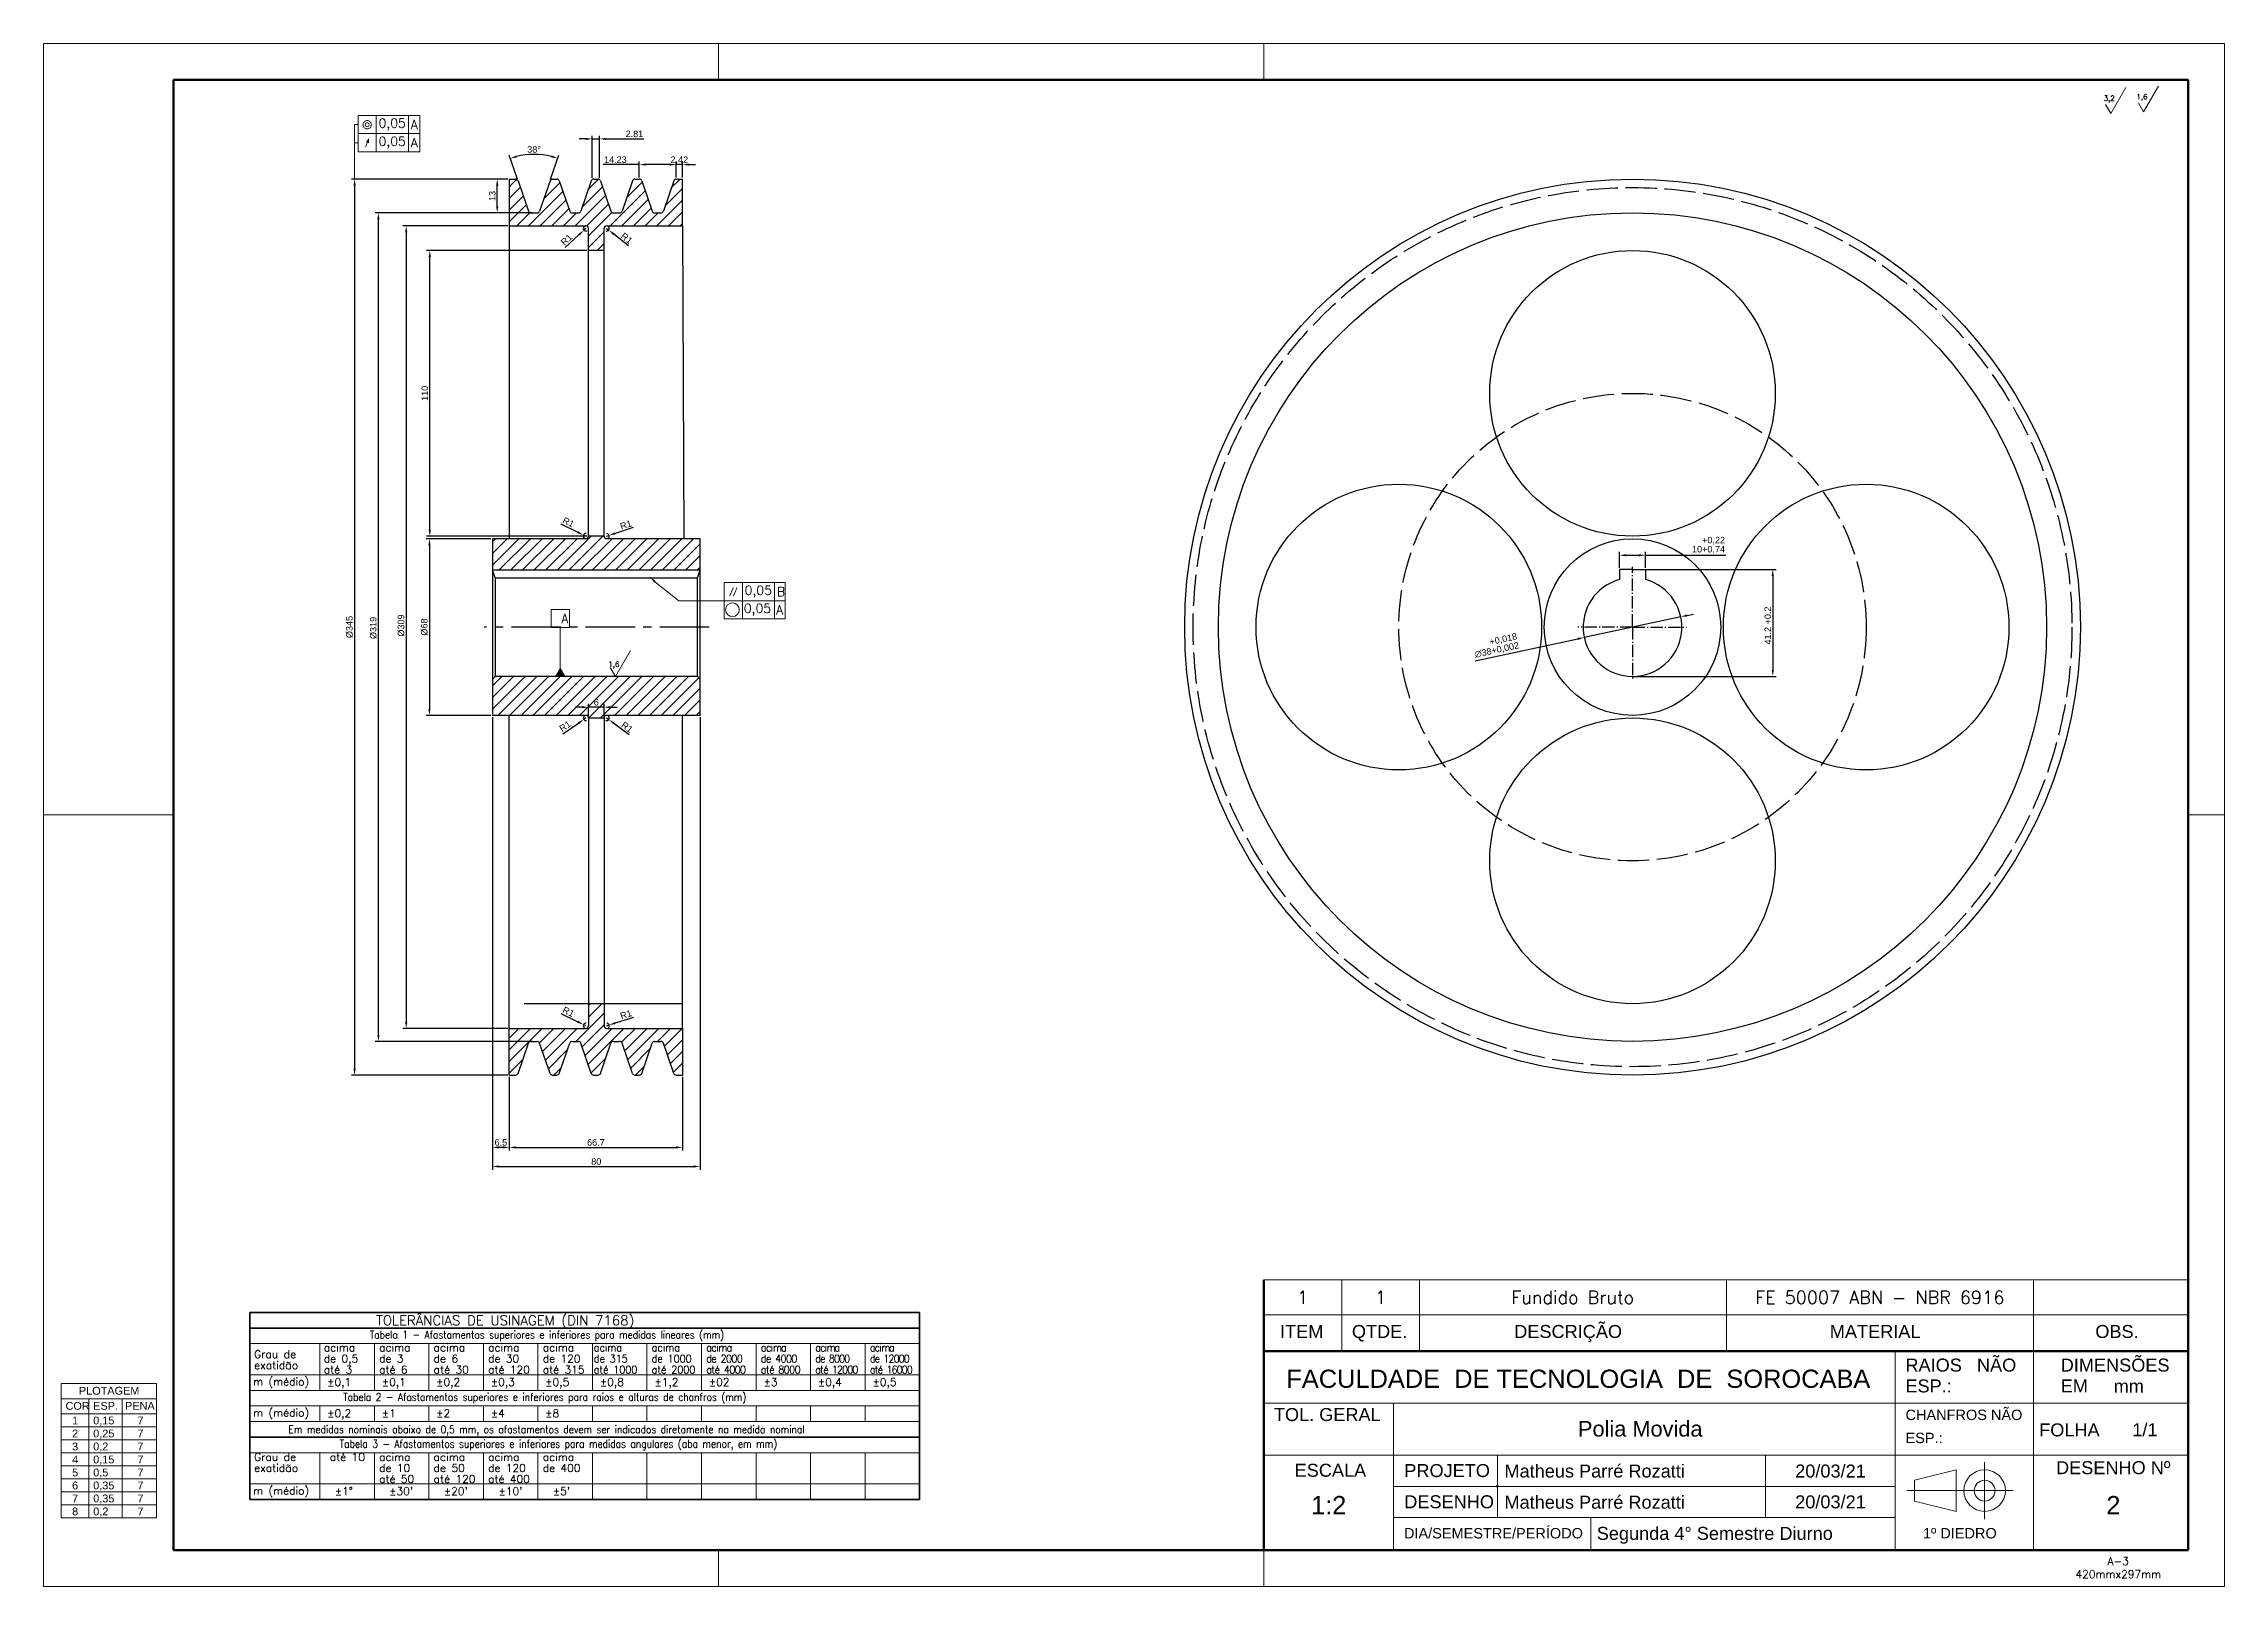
# Model space of a CAD drawing. Header units: millimetres. Extents: x 3548 to 4388, y 2422 to 3016.
import ezdxf
from ezdxf.enums import TextEntityAlignment as Align

# ---------------------------------------------------------------- set-up
doc = ezdxf.new("R2010")
doc.units = ezdxf.units.MM
for name, pattern in [('ACAD_ISO02W100', [15, 12, -3]), ('AM_DIN_G_W050x2', [6.875, 4.75, -0.875, 0.375, -0.875]), ('CENTER2', [28.575, 19.05, -3.175, 3.175, -3.175]), ('DASHDOT', [25.4, 12.7, -6.35, 0, -6.35]), ('PHANTOM2', [1.25, 0.625, -0.125, 0.125, -0.125, 0.125, -0.125])]:
    doc.linetypes.add(name, pattern=pattern)
for name, color, linetype, lineweight in [('CENTRO', 1, 'CENTER2', 15), ('CONTORNO', 7, 'Continuous', 35), ('FANTASMA', 4, 'PHANTOM2', 15), ('FINA', 4, 'Continuous', 15), ('FORMATO-FINA', 8, 'Continuous', 20), ('FORMATO-GROSSA', 5, 'Continuous', 50), ('TEXTO', 2, 'Continuous', 25)]:
    doc.layers.add(name, color=color, linetype=linetype, lineweight=lineweight)
doc.layers.add('INVISÍVEL', color=7, linetype='Continuous', lineweight=20, plot=False)
doc.layers.add('Tracejada', color=7, linetype='ACAD_ISO02W100')
doc.styles.add('ACDINGDT', font='amgdt.shx')
doc.styles.add('ARIAL', font='arial.ttf')
doc.styles.add('Equipar', font='romans.shx')
doc.styles.add('ROMANS', font='romans.shx')
doc.styles.get("Standard").update_dxf_attribs({"font": 'arial.ttf'})
doc.dimstyles.new('ISO-25', dxfattribs={"dimtxt": 2.5, "dimasz": 2.5, "dimexe": 1.25, "dimexo": 0.625, "dimtad": 1, "dimtxsty": 'Standard', "dimcen": 2.5, "dimadec": 0, "dimazin": 0, "dimtfac": 1, "dimtmove": 0, "dimatfit": 3, "dimfxl": 1, "dimarcsym": 0})

msp = doc.modelspace()

# ---------------------------------------------------------------- texts
at = {"layer": 'FINA', "char_height": 3.5, "attachment_point": 5, "style": 'ACDINGDT'}
for s, insert in [('r', (3672.199, 2984.679)), ('h', (3672.199, 2977.679)), ('f', (3813.234, 2804.831))]:
    msp.add_mtext(s, dxfattribs=dict(at, insert=insert))
at = {"layer": 'TEXTO', "style": 'ROMANS'}
for s, insert, char_height, attachment_point in [('3,2', (4345.344, 2993.184), 2, 9), ('1,6', (4357.969, 2993.772), 2, 9), ('0,05', (3676.574, 2984.679), 3.5, 4), ('A', (3688.991, 2984.679), 3.5, 4), ('0,05', (3676.574, 2977.679), 3.5, 4), ('A', (3688.991, 2977.679), 3.5, 4), ('0,05', (3817.609, 2804.831), 3.5, 4), ('B', (3830.025, 2804.831), 3.5, 4), ('0,05', (3817.275, 2797.831), 3.5, 4), ('A', (3829.692, 2797.831), 3.5, 4), ('\\pxqc;A', (3746.577, 2794.465), 3.5, 4), ('1,6', (3769.348, 2775.258), 2, 9)]:
    msp.add_mtext(s, dxfattribs=dict(at, insert=insert, char_height=char_height, attachment_point=attachment_point))

# ---------------------------------------------------------------- blocks, each defined once
blk = doc.blocks.new('PLOTAGEM')
at = {"layer": 'INVISÍVEL', "color": 7}
for p, q in [((0, 0), (18.35, 0)), ((0, -25.82), (0, 0)), ((0, -2.91), (18.35, -2.91)), ((5.32, -25.82), (5.32, -2.91)), ((11.8, -2.91), (11.8, -25.82)), ((18.35, -25.82), (18.35, 0)), ((0, -5.82), (18.35, -5.82)), ((0, -8.32), (18.35, -8.32)), ((0, -10.82), (18.35, -10.82)), ((0, -13.32), (18.35, -13.32)), ((0, -15.82), (18.35, -15.82)), ((0, -18.32), (18.35, -18.32)), ((0, -20.82), (18.35, -20.82)), ((0, -23.32), (18.35, -23.32)), ((0, -25.82), (18.35, -25.82))]:
    blk.add_line(p, q, dxfattribs=at)
at = {"layer": 'FORMATO-GROSSA', "color": 8}
blk.add_text('8', height=1.5, dxfattribs=at).set_placement((2.13, -25.35))
at = {"layer": 'INVISÍVEL', "color": 7}
for s, p in [('COR', (0.86, -5.03)), ('PLOTAGEM', (3.44, -2.12)), ('ESP.', (6.19, -5.03)), ('PENA', (12.33, -5.03)), ('0,15', (6.19, -7.85)), ('7', (14.7, -7.85)), ('0,25', (6.19, -10.35)), ('0,2', (6.19, -12.85)), ('7', (14.7, -10.35)), ('7', (14.7, -12.85)), ('0,15', (6.19, -15.35)), ('0,5', (6.19, -17.85)), ('7', (14.7, -15.35)), ('7', (14.7, -17.85)), ('0,35', (6.19, -20.35)), ('7', (14.7, -20.35)), ('7', (2.13, -22.85)), ('0,35', (6.19, -22.85)), ('0,2', (6.19, -25.35)), ('7', (14.7, -22.85)), ('7', (14.7, -25.35))]:
    blk.add_text(s, height=1.5, dxfattribs=at).set_placement(p)
at = {"layer": 'INVISÍVEL', "color": 1}
blk.add_text('1', height=1.5, dxfattribs=at).set_placement((2.13, -7.85))
at = {"layer": 'INVISÍVEL', "color": 3}
blk.add_text('3', height=1.5, dxfattribs=at).set_placement((2.13, -12.85))
at = {"layer": 'INVISÍVEL', "color": 2}
blk.add_text('2', height=1.5, dxfattribs=at).set_placement((2.13, -10.35))
at = {"layer": 'INVISÍVEL', "color": 4}
blk.add_text('4', height=1.5, dxfattribs=at).set_placement((2.13, -15.35))
at = {"layer": 'INVISÍVEL', "color": 5}
blk.add_text('5', height=1.5, dxfattribs=at).set_placement((2.13, -17.85))
at = {"layer": 'INVISÍVEL', "color": 6}
blk.add_text('6', height=1.5, dxfattribs=at).set_placement((2.13, -20.35))
blk = doc.blocks.new('fatec_A3')
at = {"layer": 'FORMATO-FINA'}
for p, q in [((420, 297), (0, 297)), ((0, 297), (0, 0)), ((130, 297), (130, 290)), ((235, 297), (235, 290)), ((420, 0), (420, 297)), ((25, 148.5), (0, 148.5)), ((413, 148.5), (420, 148.5)), ((130, 7), (130, 0)), ((235, 7), (235, 0)), ((0, 0), (420, 0))]:
    blk.add_line(p, q, dxfattribs=at)
at = {"layer": 'FORMATO-GROSSA'}
for p, q in [((25, 290), (25, 7)), ((413, 290), (25, 290)), ((413, 7), (413, 290)), ((25, 7), (413, 7))]:
    blk.add_line(p, q, dxfattribs=at)
at = {"layer": 'INVISÍVEL'}
blk.add_blockref('PLOTAGEM', (3.36, 39.03), dxfattribs=at)
at = {"layer": 'TEXTO', "insert": (399.57, 5.6), "char_height": 1.5, "width": 20.46, "attachment_point": 2}
blk.add_mtext('\\pxqc;{\\Fromans|c0;A-3\\P420mmx297mm}', dxfattribs=at)
blk = doc.blocks.new('TÍTULO')
at = {"layer": 'CENTRO', "linetype": 'DASHDOT', "ltscale": 2}
for p, q in [((-39.17, 16.93), (-39.17, 5.93)), ((-54.17, 11.43), (-33.67, 11.43))]:
    blk.add_line(p, q, dxfattribs=at)
at = {"layer": 'FINA'}
for p, q in [((-52.67, 13.43), (-44.67, 15.43)), ((-52.67, 9.43), (-52.67, 13.43)), ((-44.67, 7.43), (-44.67, 15.43)), ((-52.67, 9.43), (-44.67, 7.43))]:
    blk.add_line(p, q, dxfattribs=at)
for radius in [4, 2]:
    blk.add_circle((-39.17, 11.43), radius, dxfattribs=at)
at = {"layer": 'FORMATO-FINA'}
for p, q in [((-178, 45.25), (0, 45.25)), ((-163, 38.25), (-163, 45.25)), ((-148, 38.25), (-148, 45.25)), ((-88.88, 38.25), (-88.88, 45.25)), ((-29.75, 0.25), (-29.75, 45.25)), ((-56.38, 0.25), (-56.38, 38.25)), ((-178, 28.25), (0, 28.25)), ((-153, 0.25), (-153, 28.25)), ((-178, 18.25), (0, 18.25)), ((-133, 6.25), (-133, 18.25)), ((-81.38, 6.25), (-81.38, 18.25)), ((-153, 12.25), (-56.38, 12.25)), ((-153, 6.25), (-56.38, 6.25)), ((-115.03, 0.25), (-115.03, 6.25))]:
    blk.add_line(p, q, dxfattribs=at)
at = {"layer": 'FORMATO-GROSSA'}
for p, q in [((-178, 0), (-178, 45.25)), ((0, 45.25), (0, 0)), ((-178, 38.25), (0, 38.25)), ((-178, 0), (0, 0))]:
    blk.add_line(p, q, dxfattribs=at)
blk.add_point((-133, 12.25), dxfattribs=at)
at = {"layer": 'TEXTO', "style": 'ARIAL'}
for s, p in [('ITEM', (-170.7, 40.82)), ('QTDE.', (-155.7, 40.82)), ('DESCRIÇÃO', (-119.39, 40.82)), ('MATERIAL', (-60.26, 40.82)), ('OBS.', (-13.68, 40.82))]:
    blk.add_text(s, height=2.5, dxfattribs=at).set_placement(p, align=Align.CENTER)
for s, height, p in [('FACULDADE  DE TECNOLOGIA  DE  SOROCABA', 3.5, (-173.66, 31.22)), ('RAIOS   NÃO', 2.5, (-54.43, 34.35)), ('DIMENSÕES', 2.5, (-24.52, 34.35)), ('ESP.:', 2.5, (-54.43, 30.33)), ('EM', 2.5, (-24.52, 30.33)), ('TOL. GERAL', 2.5, (-176.06, 24.83)), ('CHANFROS NÃO', 2, (-54.41, 25.02)), ('ESP.:', 2, (-54.41, 20.58)), ('FOLHA', 2.5, (-28.67, 21.87)), ('DESENHO Nº', 2.5, (-25.42, 14.6)), ('ESCALA', 2.5, (-172.06, 14.1)), ('PROJETO', 2.5, (-150.94, 14.04)), ('DESENHO', 2.5, (-150.94, 8.04)), ('DIA/SEMESTRE/PERÍODO', 2, (-151, 2.23)), ('1º DIEDRO', 2, (-51.06, 2.23))]:
    blk.add_text(s, height=height, dxfattribs=at).set_placement(p)
for tag, height, p in [('R', 2.5, (-39.68, 30.3)), ('X', 2.5, (-11.4, 30.3)), ('TÍTULO', 3, (-105.5, 21.84)), ('TOLERÂNCIA', 2.5, (-165.82, 20.11)), ('CH', 2.5, (-39.68, 20.47)), ('X/X', 2.5, (-8.3, 21.92)), ('XX/XX/XX', 2.5, (-68.86, 13.95)), ('X:X', 3.5, (-165.5, 6.89)), ('XX/XX/XX', 2.5, (-68.86, 8.02)), ('X', 3.5, (-14.38, 6.89))]:
    blk.add_attdef(tag, text='', height=height, dxfattribs=at).set_placement(p, align=Align.CENTER)
for tag, p in [('NOME', (-131.65, 13.95)), ('NOME', (-131.65, 7.95)), ('DIA/SEM/PERÍODO', (-113.87, 1.95))]:
    blk.add_attdef(tag, p, '', height=2.5, dxfattribs=at)
blk = doc.blocks.new('LISTA_MATERIAIS')
at = {"layer": 'FORMATO-FINA'}
for p, q in [((-178, 6.75), (0, 6.75)), ((-163, 0), (-163, 6.75)), ((-148, 0), (-148, 6.75)), ((-88.875, 0), (-88.875, 6.75)), ((-29.75, 0), (-29.75, 6.75))]:
    blk.add_line(p, q, dxfattribs=at)
at = {"layer": 'FORMATO-GROSSA'}
blk.add_line((-178, 0), (-178, 6.75), dxfattribs=at)
at = {"layer": 'TEXTO', "style": 'Equipar'}
for tag, p in [('ITEM', (-170.5, 3.375)), ('QTD', (-155.5, 3.375)), ('DESCRIÇÃO', (-118.5, 3.375)), ('MATERIAL', (-59.375, 3.375)), ('OBSERVAÇÕES', (-15, 3.375))]:
    blk.add_attdef(tag, text='', height=2.5, dxfattribs=at).set_placement(p, align=Align.MIDDLE_CENTER)
blk = doc.blocks.new('*U29')
at = {"color": 0, "linetype": 'CENTER2', "transparency": 16777216}
blk.add_line((32.5, 0), (-54.21, 0), dxfattribs=at)
blk = doc.blocks.new('*U30')
blk.add_circle((0, 0), 55)
blk = doc.blocks.new('*U31')
at = {"color": 0, "linetype": 'ByBlock', "lineweight": -2, "transparency": 16777216}
for p, rotation in [((6333.12, 2623.96), 90), ((6243.12, 2533.96), 180), ((6333.12, 2443.96), 270)]:
    blk.add_blockref('*U30', p, dxfattribs=dict(at, rotation=rotation))
blk.add_blockref('*U30', (6423.12, 2533.96), dxfattribs=at)
blk = doc.blocks.new('*D52')
at = {"color": 0, "lineweight": -2, "transparency": 16777216}
for p, q in [((3719.82, 2825.17), (3694.93, 2825.17)), ((3696.18, 2822.67), (3696.18, 2759.67)), ((3719.82, 2757.17), (3694.93, 2757.17))]:
    blk.add_line(p, q, dxfattribs=at)
at = {"color": 0, "transparency": 16777216}
for points in [[(3695.76, 2822.67), (3696.6, 2822.67), (3696.18, 2825.17)], [(3695.76, 2759.67), (3696.6, 2759.67), (3696.18, 2757.17)]]:
    blk.add_solid(points, dxfattribs=at)
at = {"layer": 'Defpoints', "color": 0, "transparency": 16777216}
for p in [(3720.44, 2825.17), (3696.18, 2757.17), (3720.44, 2757.17)]:
    blk.add_point(p, dxfattribs=at)
at = {"color": 0, "transparency": 16777216, "insert": (3694.21, 2791.17), "char_height": 2.5, "attachment_point": 5, "rotation": 90}
blk.add_mtext('{\\C2;%%C68}', dxfattribs=at)
blk = doc.blocks.new('*D53')
at = {"color": 0, "lineweight": -2, "transparency": 16777216}
for p, q in [((3756.82, 2936.17), (3695.06, 2936.17)), ((3696.31, 2828.67), (3696.31, 2933.67)), ((3756.82, 2826.17), (3695.06, 2826.17)), ((3756.44, 2756.17), (3755.62, 2755.61)), ((3747.5, 2750.12), (3753.54, 2754.21))]:
    blk.add_line(p, q, dxfattribs=at)
blk.add_arc((3756.44, 2756.17), 1, 125.80986, 285.6913, dxfattribs=at)
at = {"color": 0, "transparency": 16777216}
for points in [[(3695.89, 2933.67), (3696.73, 2933.67), (3696.31, 2936.17)], [(3695.89, 2828.67), (3696.73, 2828.67), (3696.31, 2826.17)], [(3753.31, 2754.55), (3753.78, 2753.86), (3755.62, 2755.61)]]:
    blk.add_solid(points, dxfattribs=at)
at = {"layer": 'Defpoints', "color": 0, "transparency": 16777216}
for p in [(3696.31, 2936.17), (3757.44, 2936.17), (3757.44, 2826.17), (3755.62, 2755.61), (3756.44, 2756.17)]:
    blk.add_point(p, dxfattribs=at)
at = {"color": 0, "transparency": 16777216, "char_height": 2.5, "attachment_point": 5}
for s, insert, rotation in [('{\\C2;110}', (3694.41, 2881.17), 90), ('{\\C2;R1}', (3748.43, 2753.02), 34.07158)]:
    blk.add_mtext(s, dxfattribs=dict(at, insert=insert, rotation=rotation))
blk = doc.blocks.new('*D54')
at = {"color": 0, "lineweight": -2, "transparency": 16777216}
for p, q in [((3720.44, 2756.54), (3720.44, 2582.24)), ((3800.44, 2756.54), (3800.44, 2582.24)), ((3722.94, 2583.49), (3797.94, 2583.49))]:
    blk.add_line(p, q, dxfattribs=at)
at = {"color": 0, "transparency": 16777216}
for points in [[(3722.94, 2583.91), (3722.94, 2583.07), (3720.44, 2583.49)], [(3797.94, 2583.91), (3797.94, 2583.07), (3800.44, 2583.49)]]:
    blk.add_solid(points, dxfattribs=at)
at = {"layer": 'Defpoints', "color": 0, "transparency": 16777216}
for p in [(3720.44, 2757.17), (3800.44, 2757.17), (3800.44, 2583.49)]:
    blk.add_point(p, dxfattribs=at)
at = {"color": 0, "transparency": 16777216, "insert": (3760.44, 2585.39), "char_height": 2.5, "attachment_point": 5}
blk.add_mtext('{\\C2;80}', dxfattribs=at)
blk = doc.blocks.new('*D55')
at = {"color": 0, "lineweight": -2, "transparency": 16777216}
for p, q in [((3726.32, 2963.67), (3721.04, 2963.67)), ((3722.29, 2953.17), (3722.29, 2961.17)), ((3735.85, 2950.67), (3721.04, 2950.67))]:
    blk.add_line(p, q, dxfattribs=at)
at = {"color": 0, "transparency": 16777216}
for points in [[(3721.87, 2961.17), (3722.7, 2961.17), (3722.29, 2963.67)], [(3721.87, 2953.17), (3722.7, 2953.17), (3722.29, 2950.67)]]:
    blk.add_solid(points, dxfattribs=at)
at = {"layer": 'Defpoints', "color": 0, "transparency": 16777216}
for p in [(3722.29, 2963.67), (3726.94, 2963.67), (3736.47, 2950.67)]:
    blk.add_point(p, dxfattribs=at)
at = {"color": 0, "transparency": 16777216, "insert": (3720.38, 2957.17), "char_height": 2.5, "attachment_point": 5, "rotation": 90}
blk.add_mtext('{\\C2;13}', dxfattribs=at)
blk = doc.blocks.new('*D32')
at = {"color": 0, "lineweight": -2, "transparency": 16777216}
for p, q in [((3730.1, 2963.58), (3726.92, 2972.83)), ((3742.84, 2963.58), (3746.03, 2972.83))]:
    blk.add_line(p, q, dxfattribs=at)
blk.add_arc((3736.47, 2945.08), 28.09, 76.10026, 103.89974, dxfattribs=at)
at = {"color": 0, "transparency": 16777216}
for points in [[(3729.84, 2971.95), (3729.61, 2972.75), (3727.33, 2971.64)], [(3743.34, 2972.75), (3743.1, 2971.95), (3745.62, 2971.64)]]:
    blk.add_solid(points, dxfattribs=at)
at = {"layer": 'Defpoints', "color": 0, "transparency": 16777216}
for p in [(3739.57, 2973), (3730.31, 2962.99), (3742.64, 2962.99), (3734.32, 2951.34), (3738.63, 2951.34)]:
    blk.add_point(p, dxfattribs=at)
at = {"color": 0, "transparency": 16777216, "insert": (3736.47, 2975.08), "char_height": 2.5, "attachment_point": 5}
blk.add_mtext('{\\C2;38°}', dxfattribs=at)
blk = doc.blocks.new('*D33')
at = {"color": 0, "lineweight": -2, "transparency": 16777216}
for p, q in [((3788.73, 2969.24), (3786.23, 2969.24)), ((3791.23, 2964.29), (3791.23, 2970.49)), ((3793.64, 2969.24), (3791.23, 2969.24)), ((3793.64, 2964.29), (3793.64, 2970.49)), ((3796.14, 2969.24), (3798.64, 2969.24))]:
    blk.add_line(p, q, dxfattribs=at)
at = {"color": 0, "transparency": 16777216}
for points in [[(3788.73, 2969.66), (3788.73, 2968.83), (3791.23, 2969.24)], [(3796.14, 2969.66), (3796.14, 2968.83), (3793.64, 2969.24)]]:
    blk.add_solid(points, dxfattribs=at)
at = {"layer": 'Defpoints', "color": 0, "transparency": 16777216}
for p in [(3791.23, 2969.24), (3791.23, 2963.67), (3793.64, 2963.67)]:
    blk.add_point(p, dxfattribs=at)
at = {"color": 0, "transparency": 16777216, "insert": (3792.44, 2971.12), "char_height": 2.5, "attachment_point": 5}
blk.add_mtext('{\\C2;2.42}', dxfattribs=at)
blk = doc.blocks.new('*D34')
at = {"color": 0, "lineweight": -2, "transparency": 16777216}
for p, q in [((3777, 2969.24), (3763.07, 2969.24)), ((3777, 2964.29), (3777, 2970.49)), ((3788.73, 2969.24), (3779.5, 2969.24)), ((3791.23, 2964.29), (3791.23, 2970.49))]:
    blk.add_line(p, q, dxfattribs=at)
at = {"color": 0, "transparency": 16777216}
for points in [[(3779.5, 2969.66), (3779.5, 2968.83), (3777, 2969.24)], [(3788.73, 2969.66), (3788.73, 2968.83), (3791.23, 2969.24)]]:
    blk.add_solid(points, dxfattribs=at)
at = {"layer": 'Defpoints', "color": 0, "transparency": 16777216}
for p in [(3777, 2969.24), (3777, 2963.67), (3791.23, 2963.67)]:
    blk.add_point(p, dxfattribs=at)
at = {"color": 0, "transparency": 16777216, "insert": (3767.8, 2971.14), "char_height": 2.5, "attachment_point": 5}
blk.add_mtext('{\\C2;14.23}', dxfattribs=at)
blk = doc.blocks.new('*D35')
at = {"color": 0, "lineweight": -2, "transparency": 16777216}
for p, q in [((3756.39, 2979.13), (3753.89, 2979.13)), ((3758.89, 2964.11), (3758.89, 2980.38)), ((3758.89, 2979.13), (3761.7, 2979.13)), ((3761.7, 2964.11), (3761.7, 2980.38)), ((3764.2, 2979.13), (3778.78, 2979.13))]:
    blk.add_line(p, q, dxfattribs=at)
at = {"color": 0, "transparency": 16777216}
for points in [[(3756.39, 2979.55), (3756.39, 2978.72), (3758.89, 2979.13)], [(3764.2, 2979.55), (3764.2, 2978.72), (3761.7, 2979.13)]]:
    blk.add_solid(points, dxfattribs=at)
at = {"layer": 'Defpoints', "color": 0, "transparency": 16777216}
for p in [(3761.7, 2979.13), (3758.89, 2963.48), (3761.7, 2963.48)]:
    blk.add_point(p, dxfattribs=at)
at = {"color": 0, "transparency": 16777216, "insert": (3775.13, 2981.04), "char_height": 2.5, "attachment_point": 5}
blk.add_mtext('{\\C2;2.81}', dxfattribs=at)
blk = doc.blocks.new('*D36')
at = {"color": 0, "lineweight": -2, "transparency": 16777216}
for p, q in [((3726.32, 2963.67), (3666.1, 2963.67)), ((3667.35, 2961.17), (3667.35, 2621.17)), ((3726.32, 2618.67), (3666.1, 2618.67))]:
    blk.add_line(p, q, dxfattribs=at)
at = {"color": 0, "transparency": 16777216}
for points in [[(3666.93, 2961.17), (3667.76, 2961.17), (3667.35, 2963.67)], [(3666.93, 2621.17), (3667.76, 2621.17), (3667.35, 2618.67)]]:
    blk.add_solid(points, dxfattribs=at)
at = {"layer": 'Defpoints', "color": 0, "transparency": 16777216}
for p in [(3726.94, 2963.67), (3667.35, 2618.67), (3726.94, 2618.67)]:
    blk.add_point(p, dxfattribs=at)
at = {"color": 0, "transparency": 16777216, "insert": (3665.37, 2791.21), "char_height": 2.5, "attachment_point": 5, "rotation": 90}
blk.add_mtext('{\\C2;%%C345}', dxfattribs=at)
blk = doc.blocks.new('*D37')
at = {"color": 0, "lineweight": -2, "transparency": 16777216}
for p, q in [((3726.32, 2945.67), (3685.98, 2945.67)), ((3687.23, 2943.17), (3687.23, 2639.17)), ((3726.32, 2636.67), (3685.98, 2636.67))]:
    blk.add_line(p, q, dxfattribs=at)
at = {"color": 0, "transparency": 16777216}
for points in [[(3686.81, 2943.17), (3687.65, 2943.17), (3687.23, 2945.67)], [(3686.81, 2639.17), (3687.65, 2639.17), (3687.23, 2636.67)]]:
    blk.add_solid(points, dxfattribs=at)
at = {"layer": 'Defpoints', "color": 0, "transparency": 16777216}
for p in [(3726.94, 2945.67), (3687.23, 2636.67), (3726.94, 2636.67)]:
    blk.add_point(p, dxfattribs=at)
at = {"color": 0, "transparency": 16777216, "insert": (3685.26, 2791.78), "char_height": 2.5, "attachment_point": 5, "rotation": 90}
blk.add_mtext('{\\C2;%%C309}', dxfattribs=at)
blk = doc.blocks.new('*D38')
at = {"color": 0, "lineweight": -2, "transparency": 16777216}
for p, q in [((3735.85, 2950.67), (3675.28, 2950.67)), ((3676.53, 2634.17), (3676.53, 2948.17)), ((3735.85, 2631.67), (3675.28, 2631.67))]:
    blk.add_line(p, q, dxfattribs=at)
at = {"color": 0, "transparency": 16777216}
for points in [[(3676.11, 2948.17), (3676.94, 2948.17), (3676.53, 2950.67)], [(3676.11, 2634.17), (3676.94, 2634.17), (3676.53, 2631.67)]]:
    blk.add_solid(points, dxfattribs=at)
at = {"layer": 'Defpoints', "color": 0, "transparency": 16777216}
for p in [(3676.53, 2950.67), (3736.47, 2950.67), (3736.47, 2631.67)]:
    blk.add_point(p, dxfattribs=at)
at = {"color": 0, "transparency": 16777216, "insert": (3674.56, 2790.85), "char_height": 2.5, "width": 5.6986, "attachment_point": 5, "rotation": 90}
blk.add_mtext('{\\C2;%%C319}', dxfattribs=at)
blk = doc.blocks.new('*D39')
at = {"color": 0, "lineweight": -2, "transparency": 16777216}
for p, q in [((3754.94, 2760.32), (3752.44, 2760.32)), ((3757.44, 2756.79), (3757.44, 2761.57)), ((3763.44, 2760.32), (3757.44, 2760.32)), ((3763.44, 2756.79), (3763.44, 2761.57)), ((3765.94, 2760.32), (3768.44, 2760.32))]:
    blk.add_line(p, q, dxfattribs=at)
at = {"color": 0, "transparency": 16777216}
for points in [[(3754.94, 2760.74), (3754.94, 2759.9), (3757.44, 2760.32)], [(3765.94, 2760.74), (3765.94, 2759.9), (3763.44, 2760.32)]]:
    blk.add_solid(points, dxfattribs=at)
at = {"layer": 'Defpoints', "color": 0, "transparency": 16777216}
for p in [(3757.44, 2760.32), (3757.44, 2756.17), (3763.44, 2756.17)]:
    blk.add_point(p, dxfattribs=at)
at = {"color": 0, "transparency": 16777216, "insert": (3760.44, 2762.22), "char_height": 2.5, "attachment_point": 5}
blk.add_mtext('{\\C2;6}', dxfattribs=at)
blk = doc.blocks.new('*D40')
at = {"color": 0, "lineweight": -2, "transparency": 16777216}
for p, q in [((3764.44, 2756.17), (3765.24, 2755.57)), ((3773.09, 2749.7), (3767.25, 2754.07))]:
    blk.add_line(p, q, dxfattribs=at)
blk.add_arc((3764.44, 2756.17), 1, 251.5889, 54.19014, dxfattribs=at)
at = {"color": 0, "transparency": 16777216}
blk.add_solid([(3767.5, 2754.4), (3767, 2753.74), (3765.24, 2755.57)], dxfattribs=at)
at = {"layer": 'Defpoints', "color": 0, "transparency": 16777216}
for p in [(3764.44, 2756.17), (3765.24, 2755.57)]:
    blk.add_point(p, dxfattribs=at)
at = {"color": 0, "transparency": 16777216, "insert": (3772.3, 2752.64), "char_height": 2.5, "attachment_point": 5, "rotation": 323.20863}
blk.add_mtext('{\\C2;R1}', dxfattribs=at)
blk = doc.blocks.new('*D41')
at = {"color": 0, "lineweight": -2, "transparency": 16777216}
for p, q in [((3746.76, 2642.44), (3753.3, 2639.21)), ((3756.44, 2637.67), (3755.55, 2638.11))]:
    blk.add_line(p, q, dxfattribs=at)
blk.add_arc((3756.44, 2637.67), 1, 82.14523, 234.19014, dxfattribs=at)
at = {"color": 0, "transparency": 16777216}
blk.add_solid([(3753.49, 2639.59), (3753.12, 2638.84), (3755.55, 2638.11)], dxfattribs=at)
at = {"layer": 'Defpoints', "color": 0, "transparency": 16777216}
for p in [(3755.55, 2638.11), (3756.44, 2637.67)]:
    blk.add_point(p, dxfattribs=at)
at = {"color": 0, "transparency": 16777216, "insert": (3749.74, 2643.07), "char_height": 2.5, "attachment_point": 5, "rotation": 333.76496}
blk.add_mtext('{\\C2;R1}', dxfattribs=at)
blk = doc.blocks.new('*D42')
at = {"color": 0, "lineweight": -2, "transparency": 16777216}
for p, q in [((3764.44, 2637.67), (3765.4, 2637.97)), ((3774.75, 2640.9), (3767.78, 2638.72))]:
    blk.add_line(p, q, dxfattribs=at)
blk.add_arc((3764.44, 2637.67), 1, 305.80986, 89.06081, dxfattribs=at)
at = {"color": 0, "transparency": 16777216}
blk.add_solid([(3767.66, 2639.11), (3767.91, 2638.32), (3765.4, 2637.97)], dxfattribs=at)
at = {"layer": 'Defpoints', "color": 0, "transparency": 16777216}
for p in [(3764.44, 2637.67), (3765.4, 2637.97)]:
    blk.add_point(p, dxfattribs=at)
at = {"color": 0, "transparency": 16777216, "insert": (3771.89, 2641.98), "char_height": 2.5, "attachment_point": 5, "rotation": 17.44109}
blk.add_mtext('{\\C2;R1}', dxfattribs=at)
blk = doc.blocks.new('*D43')
at = {"color": 0, "lineweight": -2, "transparency": 16777216}
for p, q in [((3746.75, 2830.93), (3753.3, 2827.71)), ((3756.44, 2826.17), (3755.55, 2826.61))]:
    blk.add_line(p, q, dxfattribs=at)
blk.add_arc((3756.44, 2826.17), 1, 82.20355, 234.19014, dxfattribs=at)
at = {"color": 0, "transparency": 16777216}
blk.add_solid([(3753.49, 2828.09), (3753.12, 2827.34), (3755.55, 2826.61)], dxfattribs=at)
at = {"layer": 'Defpoints', "color": 0, "transparency": 16777216}
for p in [(3755.55, 2826.61), (3756.44, 2826.17)]:
    blk.add_point(p, dxfattribs=at)
at = {"color": 0, "transparency": 16777216, "insert": (3749.74, 2831.56), "char_height": 2.5, "attachment_point": 5, "rotation": 333.82327}
blk.add_mtext('{\\C2;R1}', dxfattribs=at)
blk = doc.blocks.new('*D44')
at = {"color": 0, "lineweight": -2, "transparency": 16777216}
for p, q in [((3764.44, 2826.17), (3765.39, 2826.48)), ((3774.71, 2829.51), (3767.77, 2827.25))]:
    blk.add_line(p, q, dxfattribs=at)
blk.add_arc((3764.44, 2826.17), 1, 305.80986, 89.64211, dxfattribs=at)
at = {"color": 0, "transparency": 16777216}
blk.add_solid([(3767.64, 2827.65), (3767.9, 2826.85), (3765.39, 2826.48)], dxfattribs=at)
at = {"layer": 'Defpoints', "color": 0, "transparency": 16777216}
for p in [(3764.44, 2826.17), (3765.39, 2826.48)]:
    blk.add_point(p, dxfattribs=at)
at = {"color": 0, "transparency": 16777216, "insert": (3771.85, 2830.55), "char_height": 2.5, "attachment_point": 5, "rotation": 18.02238}
blk.add_mtext('{\\C2;R1}', dxfattribs=at)
blk = doc.blocks.new('*D45')
at = {"color": 0, "lineweight": -2, "transparency": 16777216}
for p, q in [((3764.44, 2944.67), (3765.22, 2944.04)), ((3772.88, 2937.92), (3767.18, 2942.48))]:
    blk.add_line(p, q, dxfattribs=at)
blk.add_arc((3764.44, 2944.67), 1, 249.73622, 54.19014, dxfattribs=at)
at = {"color": 0, "transparency": 16777216}
blk.add_solid([(3767.44, 2942.81), (3766.92, 2942.16), (3765.22, 2944.04)], dxfattribs=at)
at = {"layer": 'Defpoints', "color": 0, "transparency": 16777216}
for p in [(3764.44, 2944.67), (3765.22, 2944.04)]:
    blk.add_point(p, dxfattribs=at)
at = {"color": 0, "transparency": 16777216, "insert": (3772.18, 2940.89), "char_height": 2.5, "attachment_point": 5, "rotation": 321.35594}
blk.add_mtext('{\\C2;R1}', dxfattribs=at)
blk = doc.blocks.new('*D46')
at = {"color": 0, "lineweight": -2, "transparency": 16777216}
for p, q in [((3748.5, 2937.35), (3753.87, 2942.3)), ((3756.44, 2944.67), (3755.71, 2943.99))]:
    blk.add_line(p, q, dxfattribs=at)
blk.add_arc((3756.44, 2944.67), 1, 125.80986, 294.24803, dxfattribs=at)
at = {"color": 0, "transparency": 16777216}
blk.add_solid([(3753.59, 2942.6), (3754.15, 2941.99), (3755.71, 2943.99)], dxfattribs=at)
at = {"layer": 'Defpoints', "color": 0, "transparency": 16777216}
for p in [(3755.71, 2943.99), (3756.44, 2944.67)]:
    blk.add_point(p, dxfattribs=at)
at = {"color": 0, "transparency": 16777216, "insert": (3748.99, 2940.36), "char_height": 2.5, "attachment_point": 5, "rotation": 42.6283}
blk.add_mtext('{\\C2;R1}', dxfattribs=at)
blk = doc.blocks.new('*D47')
at = {"color": 0, "lineweight": -2, "transparency": 16777216}
for p, q in [((3726.94, 2618.04), (3726.94, 2589.59)), ((3793.64, 2618.04), (3793.64, 2589.59)), ((3729.44, 2590.84), (3791.14, 2590.84))]:
    blk.add_line(p, q, dxfattribs=at)
at = {"color": 0, "transparency": 16777216}
for points in [[(3729.44, 2591.25), (3729.44, 2590.42), (3726.94, 2590.84)], [(3791.14, 2591.25), (3791.14, 2590.42), (3793.64, 2590.84)]]:
    blk.add_solid(points, dxfattribs=at)
at = {"layer": 'Defpoints', "color": 0, "transparency": 16777216}
for p in [(3726.94, 2618.67), (3793.64, 2618.67), (3793.64, 2590.84)]:
    blk.add_point(p, dxfattribs=at)
at = {"color": 0, "transparency": 16777216, "insert": (3760.29, 2592.74), "char_height": 2.5, "attachment_point": 5}
blk.add_mtext('{\\C2;66.7}', dxfattribs=at)
blk = doc.blocks.new('*D48')
at = {"color": 0, "lineweight": -2, "transparency": 16777216}
for p, q in [((3720.44, 2618.04), (3720.44, 2589.59)), ((3726.94, 2618.04), (3726.94, 2589.59)), ((3724.44, 2590.84), (3722.94, 2590.84))]:
    blk.add_line(p, q, dxfattribs=at)
at = {"color": 0, "transparency": 16777216}
for points in [[(3722.94, 2591.25), (3722.94, 2590.42), (3720.44, 2590.84)], [(3724.44, 2591.25), (3724.44, 2590.42), (3726.94, 2590.84)]]:
    blk.add_solid(points, dxfattribs=at)
at = {"layer": 'Defpoints', "color": 0, "transparency": 16777216}
for p in [(3720.44, 2618.67), (3726.94, 2618.67), (3720.44, 2590.84)]:
    blk.add_point(p, dxfattribs=at)
at = {"color": 0, "transparency": 16777216, "insert": (3723.69, 2592.74), "char_height": 2.5, "attachment_point": 5}
blk.add_mtext('{\\C2;6.5}', dxfattribs=at)
blk = doc.blocks.new('*D50')
at = {"color": 0, "lineweight": -2, "transparency": 16777216}
for p, q in [((4160.21, 2813.37), (4214.86, 2813.37)), ((4213.61, 2810.87), (4213.61, 2774.67)), ((4160.21, 2772.17), (4214.86, 2772.17))]:
    blk.add_line(p, q, dxfattribs=at)
at = {"color": 0, "transparency": 16777216}
for points in [[(4213.19, 2810.87), (4214.02, 2810.87), (4213.61, 2813.37)], [(4213.19, 2774.67), (4214.02, 2774.67), (4213.61, 2772.17)]]:
    blk.add_solid(points, dxfattribs=at)
at = {"layer": 'Defpoints', "color": 0, "transparency": 16777216}
for p in [(4159.58, 2813.37), (4159.58, 2772.17), (4213.61, 2772.17)]:
    blk.add_point(p, dxfattribs=at)
at = {"color": 0, "transparency": 16777216, "insert": (4211.7, 2791.77), "char_height": 2.5, "attachment_point": 5, "rotation": 90}
blk.add_mtext('{\\C2;41.2 +0.2}', dxfattribs=at)
blk = doc.blocks.new('TOLERÂNCIAS_USINAGEM')
at = {"layer": 'CONTORNO'}
for p, q in [((0, -48), (0, 0)), ((0, 0), (172, 0)), ((172, -48), (172, 0)), ((0, -4), (172, -4)), ((0, -32), (172, -32)), ((0, -48), (172, -48))]:
    blk.add_line(p, q, dxfattribs=at)
at = {"layer": 'FINA'}
for p, q in [((0, -8), (172, -8)), ((18, -20), (18, -8)), ((32, -20), (32, -8)), ((46, -20), (46, -8)), ((60, -20), (60, -8)), ((74, -20), (74, -8)), ((88, -20), (88, -8)), ((102, -20), (102, -8)), ((116, -20), (116, -8)), ((130, -20), (130, -8)), ((144, -20), (144, -8)), ((158, -20), (158, -8)), ((0, -16), (172, -16)), ((0, -20), (172, -20)), ((0, -24), (172, -24)), ((0, -28), (172, -28)), ((18, -28), (18, -24)), ((32, -28), (32, -24)), ((46, -28), (46, -24)), ((60, -28), (60, -24)), ((74, -28), (74, -24)), ((88, -28), (88, -24)), ((102, -28), (102, -24)), ((116, -28), (116, -24)), ((130, -28), (130, -24)), ((144, -28), (144, -24)), ((158, -28), (158, -24)), ((0, -36), (172, -36)), ((18, -48), (18, -36)), ((32, -48), (32, -36)), ((46, -48), (46, -36)), ((60, -48), (60, -36)), ((74, -48), (74, -36)), ((88, -48), (88, -36)), ((102, -48), (102, -36)), ((116, -48), (116, -36)), ((130, -48), (130, -36)), ((144, -48), (144, -36)), ((158, -48), (158, -36)), ((0, -44), (172, -44))]:
    blk.add_line(p, q, dxfattribs=at)
at = {"layer": 'TEXTO', "style": 'ROMANS', "width": 0.85}
for s, p in [('Tabela 1 - Afastamentos superiores e inferiores para medidas lineares (mm)', (30.81, -6.71)), ('Tabela 2 - Afastamentos superiores e inferiores para raios e alturas de chanfros (mm)', (23.98, -22.71)), ('Em medidas nominais abaixo de 0,5 mm, os afastamentos devem ser indicados diretamente na medida nominal', (9.94, -31)), ('Tabela 3 - Afastamentos superiores e inferiores para medidas angulares (aba menor, em mm)', (23.08, -34.71))]:
    blk.add_text(s, height=2, dxfattribs=at).set_placement(p)
at = {"layer": 'TEXTO', "style": 'ROMANS'}
for s, height, p in [('TOLERÂNCIAS DE USINAGEM (DIN 7168)', 2.5, (32.44, -3.28)), ('m (médio)', 2, (0.87, -18.74)), ('m (médio)', 2, (0.87, -26.74)), ('m (médio)', 2, (0.87, -46.74))]:
    blk.add_text(s, height=height, dxfattribs=at).set_placement(p)
at = {"layer": 'TEXTO', "char_height": 2, "attachment_point": 1, "line_spacing_factor": 0.85, "style": 'ROMANS'}
for s, width, insert in [('Grau de exatidão', 17.7309, (1.16, -9.71)), ('acima de 0,5 até 3', 12.6684, (19.02, -8)), ('acima\\Pde 3 até 6', 12.6684, (33.22, -8)), ('acima\\Pde 6 até 30', 12.6684, (47.22, -8)), ('acima\\Pde 30 até 120', 14.4641, (61.22, -8)), ('acima\\Pde 120 até 315', 12.6684, (75.22, -8)), ('{\\W0.9;acima\\Pde 315 até 1000}', 13.7297, (88.34, -8)), ('{\\W0.9;acima\\Pde 1000 até 2000}', 12.6684, (103.22, -8)), ('{\\W0.9;\\T0.9;acima\\Pde 2000 até 4000}', 12.6684, (117.22, -8)), ('{\\W0.9;\\T0.9;acima\\Pde 4000 até 8000}', 12.6684, (131.22, -8)), ('{\\W0.9;\\T0.85;acima\\Pde 8000 até 12000}', 12.6684, (145.22, -8)), ('{\\W0.9;\\T0.85;acima\\Pde 12000 até 16000}', 12.6684, (159.22, -8)), ('%%P0,1', 9.0401, (19.89, -16.87)), ('%%P0,1', 9.0401, (33.89, -16.87)), ('%%P0,2', 9.0401, (47.89, -16.87)), ('%%P0,3', 9.0401, (61.89, -16.87)), ('%%P0,5', 9.0401, (75.89, -16.87)), ('%%P0,8', 9.0401, (89.89, -16.87)), ('%%P1,2', 9.0401, (103.89, -16.87)), ('%%P02', 9.0401, (117.89, -16.87)), ('%%P3', 9.0401, (131.89, -16.87)), ('%%P0,4', 9.0401, (145.89, -16.87)), ('%%P0,5', 9.0401, (159.89, -16.87)), ('%%P0,2', 9.0401, (19.89, -24.87)), ('%%P1', 9.0401, (33.89, -24.87)), ('%%P2', 9.0401, (47.89, -24.87)), ('%%P4', 9.0401, (61.89, -24.87)), ('%%P8', 9.0401, (75.89, -24.87)), ('Grau de exatidão', 17.7309, (1.16, -36.09)), (' até 10', 12.6684, (19.22, -36.09)), ('acima\\Pde 10 até 50', 12.6684, (33.22, -36.09)), ('acima de 50 até 120', 12.6684, (47.22, -36.09)), ('acima\\Pde 120 até 400', 14.4641, (61.22, -36.09)), ('acima de 400', 12.6684, (75.22, -36.09)), ('%%P1%%D', 5.5483, (21.83, -44.87)), ("%%P30'", 5.5483, (35.83, -44.87)), ("%%P20'", 5.5483, (49.83, -44.87)), ("%%P10'", 5.5483, (63.83, -44.87)), ("%%P5'", 5.5483, (77.83, -44.87))]:
    blk.add_mtext_dynamic_manual_height_columns(s, width=width, gutter_width=25, heights=[0], dxfattribs=dict(at, insert=insert))
blk = doc.blocks.new('*D60')
at = {"color": 0, "lineweight": -2, "transparency": 16777216}
for p, q in [((4178.16, 2795.14), (4141, 2787.19)), ((4180.6, 2795.67), (4183.05, 2796.19)), ((4098.93, 2778.19), (4138.56, 2786.67))]:
    blk.add_line(p, q, dxfattribs=at)
at = {"color": 0, "transparency": 16777216}
for points in [[(4180.52, 2796.07), (4180.69, 2795.26), (4178.16, 2795.14)], [(4138.47, 2787.08), (4138.64, 2786.26), (4141, 2787.19)]]:
    blk.add_solid(points, dxfattribs=at)
at = {"layer": 'Defpoints', "color": 0, "transparency": 16777216}
for p in [(4178.16, 2795.14), (4141, 2787.19)]:
    blk.add_point(p, dxfattribs=at)
at = {"color": 0, "transparency": 16777216, "insert": (4106.95, 2784.09), "char_height": 2.5, "attachment_point": 5, "rotation": 12.07796}
blk.add_mtext('{\\C2;∅38\\S+0,018^ +0,002;}', dxfattribs=at)
blk = doc.blocks.new('*D61')
at = {"color": 0, "lineweight": -2, "transparency": 16777216}
for p, q in [((4154.58, 2813.99), (4154.58, 2820.09)), ((4157.08, 2818.84), (4162.08, 2818.84)), ((4164.58, 2813.99), (4164.58, 2820.09)), ((4164.58, 2818.84), (4195.48, 2818.84))]:
    blk.add_line(p, q, dxfattribs=at)
at = {"color": 0, "transparency": 16777216}
for points in [[(4157.08, 2819.25), (4157.08, 2818.42), (4154.58, 2818.84)], [(4162.08, 2819.25), (4162.08, 2818.42), (4164.58, 2818.84)]]:
    blk.add_solid(points, dxfattribs=at)
at = {"layer": 'Defpoints', "color": 0, "transparency": 16777216}
for p in [(4164.58, 2818.84), (4154.58, 2813.37), (4164.58, 2813.37)]:
    blk.add_point(p, dxfattribs=at)
at = {"color": 0, "transparency": 16777216, "insert": (4188.87, 2822.9), "char_height": 2.5, "attachment_point": 5}
blk.add_mtext('{\\C2;10\\S+0,22^ +0,74;}', dxfattribs=at)

# ---------------------------------------------------------------- dimensions: what is measured, and where the dimension line sits
at = {"color": 1}
for base, p1, p2, text, picture, middle in [((3761.701, 2979.134), (3758.886, 2963.481), (3761.701, 2963.481), '{\\C2;2.81}', '*D35', (3775.132, 2979.134)), ((3777, 2969.242), (3791.227, 2963.667), (3777, 2963.667), '{\\C2;14.23}', '*D34', (3767.796, 2969.242)), ((3791.227, 2969.242), (3793.644, 2963.667), (3791.227, 2963.667), '{\\C2;2.42}', '*D33', (3792.435, 2969.242)), ((3800.444, 2583.489), (3720.444, 2757.167), (3800.444, 2757.167), '{\\C2;80}', '*D54', (3760.444, 2583.489))]:
    dim = msp.add_linear_dim(base=base, p1=p1, p2=p2, text=text, dimstyle='ISO-25', dxfattribs=at)
    dim.commit()
    dim.dimension.update_dxf_attribs({"geometry": picture, "text_midpoint": middle, "dimtype": 160})
dim = msp.add_angular_dim_2l(base=(3739.573, 2973.003), line1=((3742.641, 2962.993), (3738.63, 2951.342)), line2=((3730.306, 2962.993), (3734.318, 2951.342)), text='{\\C2;<>}', dimstyle='ISO-25', dxfattribs=at)
dim.commit()
dim.dimension.update_dxf_attribs({"geometry": '*D32', "text_midpoint": (3736.474, 2975.077)})
for base, p1, p2, text, picture, middle in [((3667.346, 2618.667), (3726.944, 2963.667), (3726.944, 2618.667), '{\\C2;%%C345}', '*D36', (3667.346, 2791.214)), ((3676.528, 2950.667), (3736.474, 2631.667), (3736.474, 2950.667), '{\\C2;%%C319}', '*D38', (3676.528, 2790.847)), ((3687.229, 2636.667), (3726.944, 2945.667), (3726.944, 2636.667), '{\\C2;%%C309}', '*D37', (3687.229, 2791.781)), ((3696.309, 2936.167), (3757.444, 2826.167), (3757.444, 2936.167), '{\\C2;<>}', '*D53', (3696.309, 2881.167)), ((4213.606, 2772.167), (4159.581, 2813.367), (4159.581, 2772.167), '{\\C2;41.2 +0.2}', '*D50', (4213.606, 2791.77))]:
    dim = msp.add_linear_dim(base=base, p1=p1, p2=p2, angle=90, text=text, dimstyle='ISO-25', dxfattribs=at)
    dim.commit()
    dim.dimension.update_dxf_attribs({"geometry": picture, "text_midpoint": middle, "dimtype": 160})
for base, p1, p2, text, picture, middle in [((3722.286, 2963.667), (3736.474, 2950.667), (3726.944, 2963.667), '{\\C2;13}', '*D55', (3720.384, 2957.167)), ((3696.18, 2757.167), (3720.444, 2825.167), (3720.444, 2757.167), '{\\C2;%%C68}', '*D52', (3694.209, 2791.167))]:
    dim = msp.add_linear_dim(base=base, p1=p1, p2=p2, angle=90, text=text, dimstyle='ISO-25', dxfattribs=at)
    dim.commit()
    dim.dimension.update_dxf_attribs({"geometry": picture, "text_midpoint": middle})
for center, mpoint, picture, middle in [((3756.444, 2944.667), (3755.708, 2943.99), '*D46', (3748.99, 2940.362)), ((3764.444, 2944.667), (3765.225, 2944.043), '*D45', (3772.178, 2940.891)), ((3756.444, 2756.167), (3755.615, 2755.607), '*D53', (3748.433, 2753.019)), ((3756.444, 2826.167), (3755.546, 2826.609), '*D43', (3749.735, 2831.56)), ((3764.444, 2826.167), (3765.395, 2826.477), '*D44', (3771.849, 2830.554)), ((3764.444, 2756.167), (3765.244, 2755.568), '*D40', (3772.296, 2752.643)), ((3756.444, 2637.667), (3755.547, 2638.109), '*D41', (3749.741, 2643.067)), ((3764.444, 2637.667), (3765.398, 2637.967), '*D42', (3771.893, 2641.979))]:
    dim = msp.add_radius_dim(center=center, mpoint=mpoint, text='{\\C2;R1}', dimstyle='ISO-25', dxfattribs=at)
    dim.commit()
    dim.dimension.update_dxf_attribs({"geometry": picture, "text_midpoint": middle})
dim = msp.add_linear_dim(base=(4164.581, 2818.835), p1=(4154.581, 2813.367), p2=(4164.581, 2813.367), text='{\\C2;<>}', dimstyle='ISO-25', override={"dimtol": 1, "dimtp": 0.22, "dimtm": -0.74, "dimtdec": 3}, dxfattribs=at)
dim.commit()
dim.dimension.update_dxf_attribs({"geometry": '*D61', "text_midpoint": (4188.866, 2818.835), "dimtype": 160})
dim = msp.add_diameter_dim_2p(p1=(4178.16, 2795.143), p2=(4141.001, 2787.192), text='{\\C2;<>}', dimstyle='ISO-25', override={"dimtol": 1, "dimtp": 0.018, "dimtm": -0.002, "dimtdec": 3}, dxfattribs=at)
dim.commit()
dim.dimension.update_dxf_attribs({"geometry": '*D60', "text_midpoint": (4107.803, 2780.088), "dimtype": 163})
for base, p1, p2, text, picture, middle in [((3757.444, 2760.319), (3763.444, 2756.167), (3757.444, 2756.167), '{\\C2;6}', '*D39', (3760.444, 2762.221)), ((3720.444, 2590.838), (3726.944, 2618.667), (3720.444, 2618.667), '{\\C2;6.5}', '*D48', (3723.694, 2592.739)), ((3793.644, 2590.838), (3726.944, 2618.667), (3793.644, 2618.667), '{\\C2;66.7}', '*D47', (3760.294, 2592.739))]:
    dim = msp.add_linear_dim(base=base, p1=p1, p2=p2, text=text, dimstyle='ISO-25', dxfattribs=at)
    dim.commit()
    dim.dimension.update_dxf_attribs({"geometry": picture, "text_midpoint": middle})

# ---------------------------------------------------------------- hatches: boundary and pattern name
h = msp.add_hatch()
h.set_pattern_fill('ANSI31', color=4)
h.set_pattern_definition([(45, (-2173.5433, 257.2122), (-2.245064, 2.245064), [])])
edge = h.paths.add_edge_path()
edge.add_line((3763.444, 2646.167), (3757.444, 2646.167))
edge.add_line((3757.444, 2646.167), (3757.444, 2637.667))
edge.add_arc((3756.444, 2637.667), 1, -90, 0, ccw=False)
edge.add_line((3756.444, 2636.667), (3726.944, 2636.667))
edge.add_line((3726.944, 2636.667), (3726.944, 2631.667))
edge.add_line((3726.944, 2631.667), (3726.944, 2618.667))
edge.add_line((3726.944, 2618.667), (3729.36, 2618.667))
edge.add_arc((3729.36, 2619.667), 1, 270, 341)
edge.add_line((3730.306, 2619.342), (3734.318, 2630.993))
edge.add_arc((3735.263, 2630.667), 1, 90, 161, ccw=False)
edge.add_line((3735.263, 2631.667), (3737.684, 2631.667))
edge.add_arc((3737.684, 2630.667), 1, 19, 90, ccw=False)
edge.add_line((3738.63, 2630.993), (3742.641, 2619.342))
edge.add_arc((3743.587, 2619.667), 1, 199, 270)
edge.add_line((3743.587, 2618.667), (3745.24, 2618.667))
edge.add_arc((3745.24, 2619.667), 1, 270, 341)
edge.add_line((3746.186, 2619.342), (3750.198, 2630.993))
edge.add_arc((3751.143, 2630.667), 1, 90, 161, ccw=False)
edge.add_line((3751.143, 2631.667), (3753.564, 2631.667))
edge.add_arc((3753.564, 2630.667), 1, 19, 90, ccw=False)
edge.add_line((3754.51, 2630.993), (3758.521, 2619.342))
edge.add_arc((3759.467, 2619.667), 1, 199, 270)
edge.add_line((3759.467, 2618.667), (3761.12, 2618.667))
edge.add_arc((3761.12, 2619.667), 1, 270, 341)
edge.add_line((3762.066, 2619.342), (3766.078, 2630.993))
edge.add_arc((3767.023, 2630.667), 1, 90, 161, ccw=False)
edge.add_line((3767.023, 2631.667), (3769.444, 2631.667))
edge.add_arc((3769.444, 2630.667), 1, 19, 90, ccw=False)
edge.add_line((3770.39, 2630.993), (3774.401, 2619.342))
edge.add_arc((3775.347, 2619.667), 1, 199, 270)
edge.add_line((3775.347, 2618.667), (3777, 2618.667))
edge.add_arc((3777, 2619.667), 1, 270, 341)
edge.add_line((3777.946, 2619.342), (3781.958, 2630.993))
edge.add_arc((3782.903, 2630.667), 1, 90, 161, ccw=False)
edge.add_line((3782.903, 2631.667), (3785.324, 2631.667))
edge.add_arc((3785.324, 2630.667), 1, 19, 90, ccw=False)
edge.add_line((3786.27, 2630.993), (3790.281, 2619.342))
edge.add_arc((3791.227, 2619.667), 1, 199, 270)
edge.add_line((3791.227, 2618.667), (3793.644, 2618.667))
edge.add_line((3793.644, 2618.667), (3793.644, 2631.667))
edge.add_line((3793.644, 2631.667), (3793.644, 2636.667))
edge.add_line((3793.644, 2636.667), (3764.444, 2636.667))
edge.add_arc((3764.444, 2637.667), 1, 180, 270, ccw=False)
edge.add_line((3763.444, 2637.667), (3763.444, 2646.167))
edge = h.paths.add_edge_path()
edge.add_line((3757.444, 2936.167), (3763.444, 2936.167))
edge.add_line((3763.444, 2936.167), (3763.444, 2944.667))
edge.add_arc((3764.444, 2944.667), 1, 90, 180, ccw=False)
edge.add_line((3764.444, 2945.667), (3793.644, 2945.667))
edge.add_line((3793.644, 2945.667), (3793.644, 2950.667))
edge.add_line((3793.644, 2950.667), (3793.644, 2963.667))
edge.add_line((3793.644, 2963.667), (3791.227, 2963.667))
edge.add_arc((3791.227, 2962.667), 1, 90, 161)
edge.add_line((3790.281, 2962.993), (3786.27, 2951.342))
edge.add_arc((3785.324, 2951.667), 1, 270, 341, ccw=False)
edge.add_line((3785.324, 2950.667), (3782.903, 2950.667))
edge.add_arc((3782.903, 2951.667), 1, 199, 270, ccw=False)
edge.add_line((3781.958, 2951.342), (3777.946, 2962.993))
edge.add_arc((3777, 2962.667), 1, 19, 90)
edge.add_line((3777, 2963.667), (3775.347, 2963.667))
edge.add_arc((3775.347, 2962.667), 1, 90, 161)
edge.add_line((3774.401, 2962.993), (3770.39, 2951.342))
edge.add_arc((3769.444, 2951.667), 1, 270, 341, ccw=False)
edge.add_line((3769.444, 2950.667), (3767.023, 2950.667))
edge.add_arc((3767.023, 2951.667), 1, 199, 270, ccw=False)
edge.add_line((3766.078, 2951.342), (3762.066, 2962.993))
edge.add_arc((3761.12, 2962.667), 1, 19, 90)
edge.add_line((3761.12, 2963.667), (3759.467, 2963.667))
edge.add_arc((3759.467, 2962.667), 1, 90, 161)
edge.add_line((3758.521, 2962.993), (3754.51, 2951.342))
edge.add_arc((3753.564, 2951.667), 1, 270, 341, ccw=False)
edge.add_line((3753.564, 2950.667), (3751.143, 2950.667))
edge.add_arc((3751.143, 2951.667), 1, 199, 270, ccw=False)
edge.add_line((3750.198, 2951.342), (3746.186, 2962.993))
edge.add_arc((3745.24, 2962.667), 1, 19, 90)
edge.add_line((3745.24, 2963.667), (3743.587, 2963.667))
edge.add_arc((3743.587, 2962.667), 1, 90, 161)
edge.add_line((3742.641, 2962.993), (3738.63, 2951.342))
edge.add_arc((3737.684, 2951.667), 1, 270, 341, ccw=False)
edge.add_line((3737.684, 2950.667), (3735.263, 2950.667))
edge.add_arc((3735.263, 2951.667), 1, 199, 270, ccw=False)
edge.add_line((3734.318, 2951.342), (3730.306, 2962.993))
edge.add_arc((3729.36, 2962.667), 1, 19, 90)
edge.add_line((3729.36, 2963.667), (3726.944, 2963.667))
edge.add_line((3726.944, 2963.667), (3726.944, 2950.667))
edge.add_line((3726.944, 2950.667), (3726.944, 2945.667))
edge.add_line((3726.944, 2945.667), (3756.444, 2945.667))
edge.add_arc((3756.444, 2944.667), 1, 0, 90, ccw=False)
edge.add_line((3757.444, 2944.667), (3757.444, 2936.167))
edge = h.paths.add_edge_path()
edge.add_line((3763.444, 2826.167), (3757.444, 2826.167))
edge.add_arc((3756.444, 2826.167), 1, -90, 0, ccw=False)
edge.add_line((3756.444, 2825.167), (3720.444, 2825.167))
edge.add_line((3720.444, 2825.167), (3720.444, 2813.167))
edge.add_line((3720.444, 2813.167), (3800.444, 2813.167))
edge.add_line((3800.444, 2813.167), (3800.444, 2825.167))
edge.add_line((3800.444, 2825.167), (3764.444, 2825.167))
edge.add_arc((3764.444, 2826.167), 1, 180, 270, ccw=False)
h = msp.add_hatch()
h.set_pattern_fill('ANSI31', color=4)
h.paths.add_polyline_path([(3800.444, 2771.167), (3799.444, 2772.167), (3721.444, 2772.167), (3720.444, 2771.167), (3720.444, 2757.167), (3756.444, 2757.167, -0.4142136), (3757.444, 2756.167), (3763.444, 2756.167, -0.4142136), (3764.444, 2757.167), (3800.444, 2757.167)])
h.paths.add_polyline_path([(3758.862, 2759.622), (3762.054, 2759.622), (3762.054, 2764.774), (3758.862, 2764.774)], flags=24)

# ---------------------------------------------------------------- linework, layer by layer
for p, q in [((3726.944, 2963.667), (3726.944, 2950.667)), ((3726.944, 2963.667), (3726.944, 2950.667)), ((3726.944, 2963.667), (3729.36, 2963.667)), ((3730.306, 2962.993), (3734.318, 2951.342)), ((3742.641, 2962.993), (3738.63, 2951.342)), ((3743.587, 2963.667), (3745.24, 2963.667)), ((3746.186, 2962.993), (3750.198, 2951.342)), ((3758.521, 2962.993), (3754.51, 2951.342)), ((3759.467, 2963.667), (3761.12, 2963.667)), ((3762.066, 2962.993), (3766.078, 2951.342)), ((3774.401, 2962.993), (3770.39, 2951.342)), ((3775.347, 2963.667), (3777, 2963.667)), ((3777.946, 2962.993), (3781.958, 2951.342)), ((3790.281, 2962.993), (3786.27, 2951.342)), ((3791.227, 2963.667), (3793.644, 2963.667)), ((3793.644, 2950.667), (3793.644, 2963.667)), ((3793.644, 2950.667), (3793.644, 2963.667)), ((3726.944, 2950.667), (3726.944, 2945.667)), ((3726.944, 2950.667), (3726.944, 2945.667)), ((3735.263, 2950.667), (3737.684, 2950.667)), ((3751.143, 2950.667), (3753.564, 2950.667)), ((3767.023, 2950.667), (3769.444, 2950.667)), ((3782.903, 2950.667), (3785.324, 2950.667)), ((3793.644, 2945.667), (3793.644, 2950.667)), ((3793.644, 2945.667), (3793.644, 2950.667)), ((3726.944, 2945.667), (3756.444, 2945.667)), ((3726.944, 2945.667), (3756.444, 2945.667)), ((3726.944, 2945.667), (3726.944, 2825.167)), ((3757.444, 2826.167), (3757.444, 2944.667)), ((3757.444, 2826.167), (3757.444, 2944.667)), ((3763.444, 2826.167), (3763.444, 2944.667)), ((3763.444, 2826.167), (3763.444, 2944.667)), ((3764.444, 2945.667), (3793.644, 2945.667)), ((3764.444, 2945.667), (3793.644, 2945.667)), ((3793.644, 2945.667), (3794.192, 2825.167)), ((3763.444, 2936.167), (3757.444, 2936.167)), ((3756.444, 2825.167), (3720.444, 2825.167)), ((3720.444, 2825.167), (3720.444, 2757.167)), ((3756.444, 2825.167), (3720.444, 2825.167)), ((3763.444, 2826.167), (3757.444, 2826.167)), ((3800.444, 2825.167), (3764.444, 2825.167)), ((3800.444, 2825.167), (3764.444, 2825.167)), ((3800.444, 2757.167), (3800.444, 2825.167)), ((3720.444, 2813.167), (3800.444, 2813.167)), ((3721.444, 2810.167), (3720.444, 2813.167)), ((3721.444, 2810.167), (3721.444, 2772.167)), ((3721.444, 2810.167), (3799.444, 2810.167)), ((3799.444, 2810.167), (3800.444, 2813.167)), ((3799.444, 2772.167), (3799.444, 2810.167)), ((4159.581, 2813.367), (4154.581, 2813.367)), ((4154.581, 2813.367), (4154.581, 2809.498)), ((4159.581, 2813.367), (4164.581, 2813.367)), ((4164.581, 2813.367), (4164.581, 2809.498)), ((3721.444, 2772.167), (3720.444, 2771.167)), ((3799.444, 2772.167), (3721.444, 2772.167)), ((3799.444, 2772.167), (3800.444, 2771.167)), ((4159.581, 2772.167), (4187.776, 2772.167)), ((3756.444, 2757.167), (3720.444, 2757.167)), ((3756.444, 2757.167), (3720.444, 2757.167)), ((3726.944, 2636.667), (3726.944, 2757.167)), ((3757.444, 2756.167), (3757.444, 2637.667)), ((3757.444, 2756.167), (3757.444, 2637.667)), ((3763.444, 2756.167), (3757.444, 2756.167)), ((3763.444, 2756.167), (3763.444, 2637.667)), ((3763.444, 2756.167), (3763.444, 2637.667)), ((3800.444, 2757.167), (3764.444, 2757.167)), ((3800.444, 2757.167), (3764.444, 2757.167)), ((3793.644, 2636.667), (3793.644, 2757.167)), ((3793.644, 2646.167), (3732.606, 2646.167)), ((3726.944, 2631.667), (3726.944, 2636.667)), ((3726.944, 2636.667), (3756.444, 2636.667)), ((3726.944, 2631.667), (3726.944, 2636.667)), ((3726.944, 2636.667), (3756.444, 2636.667)), ((3726.944, 2618.667), (3726.944, 2631.667)), ((3726.944, 2618.667), (3726.944, 2631.667)), ((3730.306, 2619.342), (3734.318, 2630.993)), ((3735.263, 2631.667), (3737.684, 2631.667)), ((3742.641, 2619.342), (3738.63, 2630.993)), ((3746.186, 2619.342), (3750.198, 2630.993)), ((3751.143, 2631.667), (3753.564, 2631.667)), ((3758.521, 2619.342), (3754.51, 2630.993)), ((3762.066, 2619.342), (3766.078, 2630.993)), ((3764.444, 2636.667), (3793.644, 2636.667)), ((3764.444, 2636.667), (3793.644, 2636.667)), ((3767.023, 2631.667), (3769.444, 2631.667)), ((3774.401, 2619.342), (3770.39, 2630.993)), ((3777.946, 2619.342), (3781.958, 2630.993)), ((3782.903, 2631.667), (3785.324, 2631.667)), ((3790.281, 2619.342), (3786.27, 2630.993)), ((3793.644, 2636.667), (3793.644, 2631.667)), ((3793.644, 2636.667), (3793.644, 2631.667)), ((3793.644, 2631.667), (3793.644, 2618.667)), ((3793.644, 2631.667), (3793.644, 2618.667)), ((3726.944, 2618.667), (3729.36, 2618.667)), ((3743.587, 2618.667), (3745.24, 2618.667)), ((3759.467, 2618.667), (3761.12, 2618.667)), ((3775.347, 2618.667), (3777, 2618.667)), ((3791.227, 2618.667), (3793.644, 2618.667))]:
    msp.add_line(p, q)
at = {"color": 1, "linetype": 'AM_DIN_G_W050x2'}
for p, q in [((4159.581, 2791.432), (4159.581, 2814.343)), ((4159.581, 2791.167), (4138.485, 2791.167)), ((4159.581, 2791.167), (4159.581, 2770.717)), ((4159.581, 2791.167), (4180.383, 2791.167))]:
    msp.add_line(p, q, dxfattribs=at)
for radius in [172.5, 159.5, 34]:
    msp.add_circle((4159.581, 2791.167), radius)
for centre, radius, start, end in [((3729.36, 2962.667), 1, 19, 90), ((3743.587, 2962.667), 1, 90, 161), ((3745.24, 2962.667), 1, 19, 90), ((3759.467, 2962.667), 1, 90, 161), ((3761.12, 2962.667), 1, 19, 90), ((3775.347, 2962.667), 1, 90, 161), ((3777, 2962.667), 1, 19, 90), ((3791.227, 2962.667), 1, 90, 161), ((3735.263, 2951.667), 1, 199, 270), ((3737.684, 2951.667), 1, 270, 341), ((3751.143, 2951.667), 1, 199, 270), ((3753.564, 2951.667), 1, 270, 341), ((3767.023, 2951.667), 1, 199, 270), ((3769.444, 2951.667), 1, 270, 341), ((3782.903, 2951.667), 1, 199, 270), ((3785.324, 2951.667), 1, 270, 341), ((3756.444, 2944.667), 1, 0, 90), ((3756.444, 2944.667), 1, 0, 90), ((3764.444, 2944.667), 1, 90, 180), ((3764.444, 2944.667), 1, 90, 180), ((3756.444, 2826.167), 1, 270, 0), ((3756.444, 2826.167), 1, 270, 0), ((3764.444, 2826.167), 1, 180, 270), ((3764.444, 2826.167), 1, 180, 270), ((4159.581, 2791.167), 19, 105.257523, 74.742477), ((3756.444, 2756.167), 1, 0, 90), ((3756.444, 2756.167), 1, 0, 90), ((3764.444, 2756.167), 1, 90, 180), ((3764.444, 2756.167), 1, 90, 180), ((3756.444, 2637.667), 1, 270, 0), ((3756.444, 2637.667), 1, 270, 0), ((3764.444, 2637.667), 1, 180, 270), ((3764.444, 2637.667), 1, 180, 270), ((3735.263, 2630.667), 1, 90, 161), ((3737.684, 2630.667), 1, 19, 90), ((3751.143, 2630.667), 1, 90, 161), ((3753.564, 2630.667), 1, 19, 90), ((3767.023, 2630.667), 1, 90, 161), ((3769.444, 2630.667), 1, 19, 90), ((3782.903, 2630.667), 1, 90, 161), ((3785.324, 2630.667), 1, 19, 90), ((3729.36, 2619.667), 1, 270, 341), ((3743.587, 2619.667), 1, 199, 270), ((3745.24, 2619.667), 1, 270, 341), ((3759.467, 2619.667), 1, 199, 270), ((3761.12, 2619.667), 1, 270, 341), ((3775.347, 2619.667), 1, 199, 270), ((3777, 2619.667), 1, 270, 341), ((3791.227, 2619.667), 1, 199, 270)]:
    msp.add_arc(centre, radius, start, end)
at = {"layer": 'FINA'}
for p, q in [((4343.844, 2988.934), (4349.599, 2998.903)), ((4356.469, 2989.522), (4362.224, 2999.49)), ((4341.823, 2992.434), (4343.844, 2988.934)), ((4354.448, 2993.022), (4356.469, 2989.522)), ((3667.346, 2963.667), (3667.346, 2984.679)), ((3667.346, 2984.679), (3668.699, 2984.679)), ((3668.699, 2988.179), (3692.533, 2988.179)), ((3668.699, 2988.179), (3668.699, 2981.179)), ((3675.699, 2988.179), (3675.699, 2981.179)), ((3688.116, 2988.179), (3688.116, 2981.179)), ((3692.533, 2988.179), (3692.533, 2981.179)), ((3668.699, 2977.679), (3667.346, 2977.679)), ((3668.699, 2981.179), (3692.533, 2981.179)), ((3668.699, 2981.179), (3668.699, 2974.179)), ((3668.699, 2974.179), (3692.533, 2974.179)), ((3675.699, 2981.179), (3675.699, 2974.179)), ((3688.116, 2981.179), (3688.116, 2974.179)), ((3692.533, 2981.179), (3692.533, 2974.179)), ((3783.02, 2808.607), (3792.192, 2801.331)), ((3809.734, 2808.331), (3833.234, 2808.331)), ((3809.734, 2808.331), (3809.734, 2794.331)), ((3816.734, 2808.331), (3816.734, 2794.331)), ((3829.15, 2808.331), (3829.15, 2794.331)), ((3833.234, 2808.331), (3833.234, 2801.331)), ((3750.077, 2797.965), (3743.077, 2797.965)), ((3743.077, 2797.965), (3743.077, 2790.965)), ((3750.077, 2790.965), (3750.077, 2797.965)), ((3809.734, 2801.331), (3792.192, 2801.331)), ((3809.761, 2801.331), (3833.261, 2801.331)), ((3833.234, 2801.331), (3833.234, 2794.331)), ((3743.077, 2790.965), (3750.077, 2790.965)), ((3746.577, 2790.965), (3746.577, 2775.667)), ((3809.734, 2794.331), (3833.234, 2794.331)), ((3767.848, 2772.167), (3773.604, 2782.136)), ((3765.827, 2775.667), (3767.848, 2772.167))]:
    msp.add_line(p, q, dxfattribs=at)
msp.add_circle((3812.882, 2797.85), 2.632, dxfattribs=at)
for points in [[(3783.299, 2808.886), (3782.74, 2808.328), (3780.898, 2810.728)], [(3748.598, 2772.167), (3746.577, 2775.667), (3744.556, 2772.167)]]:
    msp.add_trace(points, dxfattribs=at)
at = {"layer": 'Tracejada', "color": 3, "linetype": 'ACAD_ISO02W100'}
msp.add_circle((4159.581, 2791.167), 169.25, dxfattribs=at)
at = {"layer": 'Tracejada', "color": 3}
msp.add_circle((4159.581, 2791.167), 90, dxfattribs=at)

# ---------------------------------------------------------------- block references
msp.add_blockref('*U31', (-2173.543, 257.212))
at = {"color": 1, "linetype": 'CENTER2'}
msp.add_blockref('*U29', (3771.444, 2791.167), dxfattribs=at)
at = {"layer": 'CENTRO', "xscale": 2, "yscale": 2, "zscale": 2}
msp.add_blockref('fatec_A3', (3547.563, 2421.82), dxfattribs=at)
at = {"layer": 'CONTORNO'}
ref = msp.add_blockref('TÍTULO', (4373.563, 2435.82), dxfattribs=dict(at, xscale=2, yscale=2, zscale=2))
ref.add_attrib('X', 'mm', dxfattribs={"layer": 'TEXTO', "height": 5, "style": 'ARIAL'}).set_placement((4350.753, 2496.426), align=Align.CENTER)
ref.add_attrib('X/X', '1/1', dxfattribs={"layer": 'TEXTO', "height": 5, "style": 'ARIAL'}).set_placement((4356.959, 2479.651), align=Align.CENTER)
ref.add_attrib('TÍTULO', 'Polia Movida', dxfattribs={"layer": 'TEXTO', "height": 6, "style": 'ARIAL'}).set_placement((4162.563, 2479.493), align=Align.CENTER)
ref.add_attrib('X', '2', dxfattribs={"layer": 'TEXTO', "height": 7, "style": 'ARIAL'}).set_placement((4344.806, 2449.608), align=Align.CENTER)
ref.add_attrib('XX/XX/XX', '20/03/21', dxfattribs={"layer": 'TEXTO', "height": 5, "style": 'ARIAL'}).set_placement((4235.84, 2451.864), align=Align.CENTER)
ref.add_attrib('DIA/SEM/PERÍODO', 'Segunda 4° Semestre Diurno', (4145.816, 2439.721), dxfattribs={"layer": 'TEXTO', "height": 5, "style": 'ARIAL'})
ref.add_attrib('NOME', 'Matheus Parré Rozatti', (4110.261, 2451.724), dxfattribs={"layer": 'TEXTO', "height": 5, "style": 'ARIAL'})
ref.add_attrib('X:X', '1:2', dxfattribs={"layer": 'TEXTO', "height": 7, "style": 'ARIAL'}).set_placement((4042.563, 2449.608), align=Align.CENTER)
ref.add_attrib('NOME', 'Matheus Parré Rozatti', (4110.261, 2463.724), dxfattribs={"layer": 'TEXTO', "height": 5, "style": 'ARIAL'})
ref.add_attrib('XX/XX/XX', '20/03/21', dxfattribs={"layer": 'TEXTO', "height": 5, "style": 'ARIAL'}).set_placement((4235.84, 2463.724), align=Align.CENTER)
at = {"layer": 'FANTASMA', "xscale": 2, "yscale": 2, "zscale": 2}
msp.add_blockref('LISTA_MATERIAIS', (4373.563, 2526.32), dxfattribs=at).add_auto_attribs({'ITEM': '1', 'MATERIAL': 'FE 50007 ABN - NBR 6916', 'DESCRIÇÃO': 'Fundido Bruto', 'QTD': '1'})
at = {"layer": 'FINA', "xscale": 1.5, "yscale": 1.5, "zscale": 1.5}
msp.add_blockref('TOLERÂNCIAS_USINAGEM', (3626.971, 2527.272), dxfattribs=at)

msp.set_redraw_order([(e.dxf.handle, doc.entitydb.next_handle()) for e in msp.query("TEXT MTEXT ATTDEF DIMENSION ARC_DIMENSION")])  # texts and dimensions are drawn at this point

doc.saveas('drawing.dxf')
